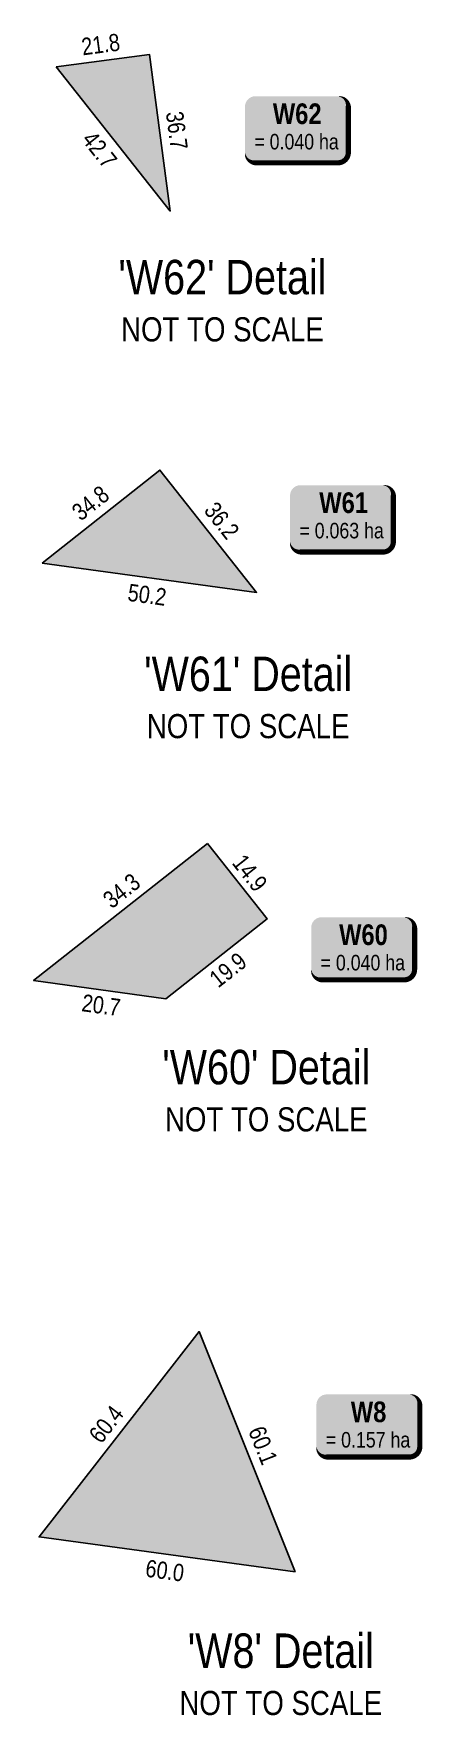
# Model space of a CAD drawing. Extents: x 507565 to 531726, y 6009554 to 6022365.
# Drawn here: x 513210 to 513436, y 6013589 to 6014565 of the extents above; entities that cross this region are included whole.
import ezdxf
from ezdxf.enums import TextEntityAlignment as Align

# ---------------------------------------------------------------- set-up
doc = ezdxf.new("R2010")
doc.units = 0
doc.header["$LTSCALE"] = 5
for name, color, linetype in [('DETAIL-T', 7, 'Continuous'), ('P-TEMP-BLOCKS', 250, 'Continuous'), ('P-TEMP-H', 41, 'Continuous'), ('P-TEMP_WORKSPACE', 46, 'Continuous')]:
    doc.layers.add(name, color=color, linetype=linetype)
doc.layers.add('P-TEMP-T', color=46, linetype='Continuous', lineweight=18)
doc.styles.add('80', font='ARIALN.TTF', dxfattribs={"height": 10})
doc.styles.add('80CG', font='ARIALN.TTF', dxfattribs={"height": 10})
doc.styles.add('80L', font='ARIALN.TTF', dxfattribs={"height": 10})
doc.styles.add('BOLD', font='ARIALNB.TTF')

msp = doc.modelspace()

# ---------------------------------------------------------------- texts
at = {"layer": 'DETAIL-T', "color": 3, "char_height": 19.98918, "width": 119.30323, "attachment_point": 5, "style": '80CG'}
for s, insert in [("'W62' Detail\\P{\\H0.7x;NOT TO SCALE}", (513319.794, 6014409.842)), ("'W61' Detail\\P{\\H0.7x;NOT TO SCALE}", (513334.721, 6014179.638)), ("'W60' Detail\\P{\\H0.7x;NOT TO SCALE}", (513345.246, 6013951.48)), ("'W8' Detail\\P{\\H0.7x;NOT TO SCALE}", (513353.655, 6013612.878))]:
    msp.add_mtext(s, dxfattribs=dict(at, insert=insert))
at = {"layer": 'P-TEMP-T', "style": '80L'}
for s, rotation, p in [('21.8', 7.5528, (513249.168, 6014558.623)), ('36.7', 277.5681, (513293.405, 6014508.661)), ('42.7', 308.3149, (513248.613, 6014497.563)), ('34.8', 38.3051, (513243.248, 6014292.519)), ('36.2', 308.2968, (513319.45, 6014282.357)), ('50.2', 352.2025, (513276.107, 6014239.291)), ('14.9', 308.2906, (513335.749, 6014077.901)), ('34.3', 38.3021, (513261.269, 6014067.591)), ('19.9', 38.3021, (513323.016, 6014021.652)), ('20.7', 352.2025, (513249.442, 6014001.191)), ('60.4', 52.0548, (513252.375, 6013758.072)), ('60.1', 291.765, (513343.409, 6013745.77)), ('60.0', 352.2025, (513286.409, 6013673.112))]:
    msp.add_text(s, height=9.9946, rotation=rotation, dxfattribs=at).set_placement(p, align=Align.MIDDLE)

# ---------------------------------------------------------------- blocks, each defined once
blk = doc.blocks.new('*U512')
at = {"true_color": 0xff8aff}
h = blk.add_hatch(color=211, dxfattribs=at)
edge = h.paths.add_edge_path()
edge.add_line((-24, -17.86), (24, -17.86))
edge.add_arc((24, -11.86), 6, 270, 360)
edge.add_line((30, -11.86), (30, 12.5))
edge.add_arc((24, 12.5), 6, 0, 90)
edge.add_line((24, 18.5), (-24, 18.5))
edge.add_arc((-24, 12.5), 6, 90, 180)
edge.add_line((-30, 12.5), (-30, -11.86))
edge.add_arc((-24, -11.86), 6, 180, 270)
at = {"color": 250, "flags": 128}
blk.add_lwpolyline([(-24, -17.86, 3, 3, 0), (24, -17.86, 3, 3, 0.414214), (30, -11.86, 3, 3, 0), (30, 12.5, 3, 0, 0.414214), (24, 18.5, 0, 0, 0), (-24, 18.5, 0, 0, 0.414214), (-30, 12.5, 0, 0, 0), (-30, -11.86, 0, 3, 0.414214)], format="xyseb", close=True, dxfattribs=at)
at = {"flags": 128}
blk.add_lwpolyline([(21.83, -8.93, 0, 7.5, 0), (0, 0, 0, 0, 0)], format="xyseb", dxfattribs=at)
at = {"color": 250}
for tag, p, height, style in [('TEMP_AREA_W1_001', (-9.21, 2.24), 12, 'BOLD'), ('ENTER_TEXT_001', (-30.66, -12.78), 9, '80')]:
    blk.add_attdef(tag, p, '', height=height, dxfattribs=dict(at, style=style))
blk = doc.blocks.new('*U511')
at = {"true_color": 0xff8aff}
h = blk.add_hatch(color=211, dxfattribs=at)
edge = h.paths.add_edge_path()
edge.add_line((-24, -17.83), (24, -17.83))
edge.add_arc((24, -11.83), 6, 270, 360)
edge.add_line((30, -11.83), (30, 12.5))
edge.add_arc((24, 12.5), 6, 0, 90)
edge.add_line((24, 18.5), (-24, 18.5))
edge.add_arc((-24, 12.5), 6, 90, 180)
edge.add_line((-30, 12.5), (-30, -11.83))
edge.add_arc((-24, -11.83), 6, 180, 270)
at = {"color": 250, "flags": 128}
blk.add_lwpolyline([(-24, -17.83, 3, 3, 0), (24, -17.83, 3, 3, 0.414214), (30, -11.83, 3, 3, 0), (30, 12.5, 3, 0, 0.414214), (24, 18.5, 0, 0, 0), (-24, 18.5, 0, 0, 0.414214), (-30, 12.5, 0, 0, 0), (-30, -11.83, 0, 3, 0.414214)], format="xyseb", close=True, dxfattribs=at)
at = {"flags": 128}
blk.add_lwpolyline([(20.61, 10.37, 0, 7.5, 0), (0, 0, 0, 0, 0)], format="xyseb", dxfattribs=at)
at = {"color": 250}
for tag, p, height, style in [('TEMP_AREA_W1_001', (-9.21, 2.24), 12, 'BOLD'), ('ENTER_TEXT_001', (-30.66, -12.78), 9, '80')]:
    blk.add_attdef(tag, p, '', height=height, dxfattribs=dict(at, style=style))
blk = doc.blocks.new('*U510')
at = {"true_color": 0xff8aff}
h = blk.add_hatch(color=211, dxfattribs=at)
edge = h.paths.add_edge_path()
edge.add_line((-24, -20.28), (24, -20.28))
edge.add_arc((24, -14.28), 6, 270, 360)
edge.add_line((30, -14.28), (30, 12.5))
edge.add_arc((24, 12.5), 6, 0, 90)
edge.add_line((24, 18.5), (-24, 18.5))
edge.add_arc((-24, 12.5), 6, 90, 180)
edge.add_line((-30, 12.5), (-30, -14.28))
edge.add_arc((-24, -14.28), 6, 180, 270)
at = {"color": 250, "flags": 128}
blk.add_lwpolyline([(-24, -20.28, 3, 3, 0), (24, -20.28, 3, 3, 0.414214), (30, -14.28, 3, 3, 0), (30, 12.5, 3, 0, 0.414214), (24, 18.5, 0, 0, 0), (-24, 18.5, 0, 0, 0.414214), (-30, 12.5, 0, 0, 0), (-30, -14.28, 0, 3, 0.414214)], format="xyseb", close=True, dxfattribs=at)
at = {"flags": 128}
blk.add_lwpolyline([(-17.78, 5.94, 0, 7.5, 0), (0, 0, 0, 0, 0)], format="xyseb", dxfattribs=at)
at = {"color": 250}
for tag, p, height, style in [('TEMP_AREA_W1_001', (-9.21, 2.24), 12, 'BOLD'), ('ENTER_TEXT_001', (-30.66, -12.78), 9, '80')]:
    blk.add_attdef(tag, p, '', height=height, dxfattribs=dict(at, style=style))
blk = doc.blocks.new('*U509')
at = {"true_color": 0xff8aff}
h = blk.add_hatch(color=211, dxfattribs=at)
edge = h.paths.add_edge_path()
edge.add_line((-24, -20.11), (24, -20.11))
edge.add_arc((24, -14.11), 6, 270, 360)
edge.add_line((30, -14.11), (30, 12.5))
edge.add_arc((24, 12.5), 6, 0, 90)
edge.add_line((24, 18.5), (-24, 18.5))
edge.add_arc((-24, 12.5), 6, 90, 180)
edge.add_line((-30, 12.5), (-30, -14.11))
edge.add_arc((-24, -14.11), 6, 180, 270)
at = {"color": 250, "flags": 128}
blk.add_lwpolyline([(-24, -20.11, 3, 3, 0), (24, -20.11, 3, 3, 0.414214), (30, -14.11, 3, 3, 0), (30, 12.5, 3, 0, 0.414214), (24, 18.5, 0, 0, 0), (-24, 18.5, 0, 0, 0.414214), (-30, 12.5, 0, 0, 0), (-30, -14.11, 0, 3, 0.414214)], format="xyseb", close=True, dxfattribs=at)
at = {"flags": 128}
blk.add_lwpolyline([(-19.96, -12.24, 0, 7.5, 0), (0, 0, 0, 0, 0)], format="xyseb", dxfattribs=at)
at = {"color": 250}
for tag, p, height, style in [('TEMP_AREA_W1_001', (-9.21, 2.24), 12, 'BOLD'), ('ENTER_TEXT_001', (-30.66, -12.78), 9, '80')]:
    blk.add_attdef(tag, p, '', height=height, dxfattribs=dict(at, style=style))

# ---------------------------------------------------------------- hatches: boundary and pattern name
at = {"layer": 'P-TEMP-H'}
h = msp.add_hatch(color=256, dxfattribs=at)
h.dxf.hatch_style = 1
h.paths.add_polyline_path([(513223.374, 6014545.625), (513289.536, 6014461.894), (513277.459, 6014552.796)])
h = msp.add_hatch(color=256, dxfattribs=at)
h.dxf.hatch_style = 1
h.paths.add_polyline_path([(513215.299, 6014257.706), (513339.626, 6014240.681), (513283.587, 6014311.646)])
h = msp.add_hatch(color=256, dxfattribs=at)
h.dxf.hatch_style = 1
h.paths.add_polyline_path([(513311.075, 6014095.031), (513345.679, 6014051.2), (513287.051, 6014004.894), (513210.264, 6014015.409)])
h = msp.add_hatch(color=256, dxfattribs=at)
h.dxf.hatch_style = 1
h.paths.add_polyline_path([(513361.961, 6013672.35), (513213.432, 6013692.689), (513306.292, 6013811.779)])

# ---------------------------------------------------------------- linework, layer by layer
at = {"layer": 'P-TEMP_WORKSPACE', "flags": 128}
for points in [[(513223.374, 6014545.625), (513289.536, 6014461.894), (513277.459, 6014552.796)], [(513215.299, 6014257.706), (513339.626, 6014240.681), (513283.587, 6014311.646)], [(513311.075, 6014095.031), (513345.679, 6014051.2), (513287.051, 6014004.894), (513210.264, 6014015.409)], [(513361.961, 6013672.35), (513213.432, 6013692.689), (513306.292, 6013811.779)]]:
    msp.add_lwpolyline(points, close=True, dxfattribs=at)

# ---------------------------------------------------------------- block references
at = {"layer": 'P-TEMP-BLOCKS'}
ref = msp.add_blockref('*U509', (513362.887, 6014510.02), dxfattribs=dict(at, xscale=0.9994630399999951, yscale=0.9994630399999951, zscale=0.9994630399999951))
ref.add_attrib('TEMP_AREA_W1_001', 'W62', (513349.085, 6014512.365), dxfattribs={"layer": '0', "color": 250, "height": 11.9936, "style": 'BOLD'})
ref.add_attrib('ENTER_TEXT_001', '= 0.040 ha', (513338.331, 6014497.673), dxfattribs={"layer": '0', "color": 250, "height": 8.9952, "style": '80'})
ref = msp.add_blockref('*U510', (513389.027, 6014284.361), dxfattribs=dict(at, xscale=0.9994630399999951, yscale=0.9994630399999951, zscale=0.9994630399999951))
ref.add_attrib('TEMP_AREA_W1_001', 'W61', (513375.999, 6014286.706), dxfattribs={"layer": '0', "color": 250, "height": 11.9936, "style": 'BOLD'})
ref.add_attrib('ENTER_TEXT_001', '= 0.063 ha', (513364.472, 6014272.014), dxfattribs={"layer": '0', "color": 250, "height": 8.9952, "style": '80'})
ref = msp.add_blockref('*U511', (513401.332, 6014033.694), dxfattribs=dict(at, xscale=0.9994630399999951, yscale=0.9994630399999951, zscale=0.9994630399999951))
ref.add_attrib('TEMP_AREA_W1_001', 'W60', (513387.522, 6014036.04), dxfattribs={"layer": '0', "color": 250, "height": 11.9936, "style": 'BOLD'})
ref.add_attrib('ENTER_TEXT_001', '= 0.040 ha', (513376.776, 6014021.347), dxfattribs={"layer": '0', "color": 250, "height": 8.9952, "style": '80'})
ref = msp.add_blockref('*U512', (513404.344, 6013756.869), dxfattribs=dict(at, xscale=0.9994630399999951, yscale=0.9994630399999951, zscale=0.9994630399999951))
ref.add_attrib('TEMP_AREA_W1_001', 'W8', (513394.322, 6013759.214), dxfattribs={"layer": '0', "color": 250, "height": 11.9936, "style": 'BOLD'})
ref.add_attrib('ENTER_TEXT_001', '= 0.157 ha', (513379.789, 6013744.522), dxfattribs={"layer": '0', "color": 250, "height": 8.9952, "style": '80'})

msp.set_redraw_order([(e.dxf.handle, doc.entitydb.next_handle()) for e in msp.query("TEXT MTEXT ATTDEF DIMENSION ARC_DIMENSION")])  # texts and dimensions are drawn at this point

doc.saveas('drawing.dxf')
